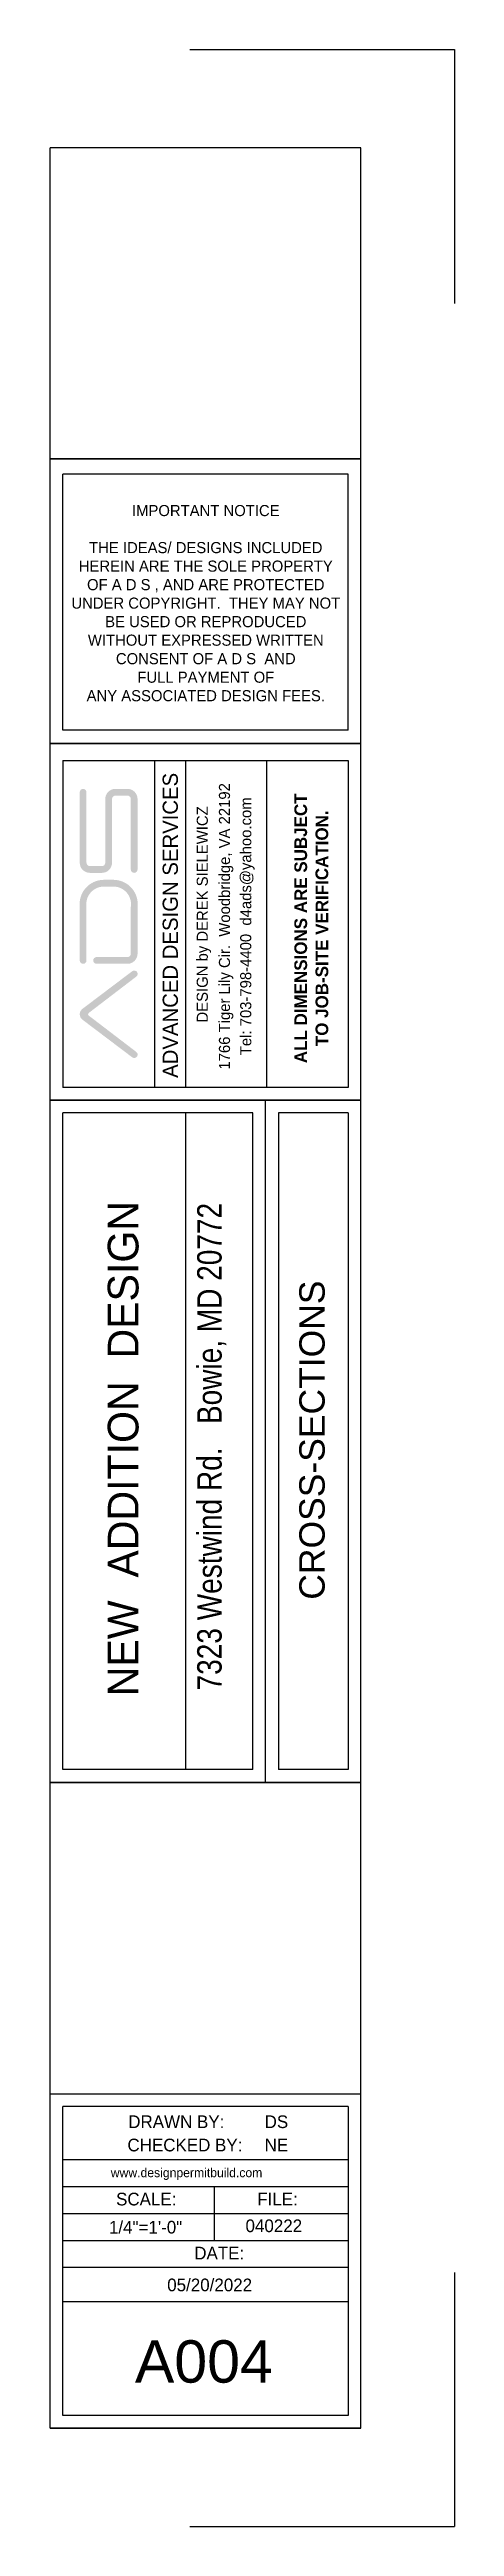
# Model space of a CAD drawing. Header units: inches. Extents: x -1842 to 12195, y -2228 to 2193.
# Drawn here: x 9059 to 9259, y 320 to 1543 of the extents above; entities that cross this region are included whole.
import ezdxf

# ---------------------------------------------------------------- set-up
doc = ezdxf.new("R2010")
doc.units = ezdxf.units.IN
doc.header["$LTSCALE"] = 6
doc.header["$MEASUREMENT"] = 0
doc.layers.add('Title Block', color=7, linetype='Continuous')
doc.styles.add('HS-DESIGN-PLAN', font='GOTHIC.TTF', dxfattribs={"height": 0.09375})
doc.styles.add('HS-DESIGN-TTLB', font='GOTHIC.TTF')

msp = doc.modelspace()

# ---------------------------------------------------------------- texts
at = {"layer": 'Title Block'}
for s, insert, char_height, width, attachment_point, style in [('IMPORTANT NOTICE \\P\\P\\pxt2;THE IDEAS/ DESIGNS INCLUDED \\PHEREIN ARE THE SOLE PROPERTY \\POF A D S , AND ARE PROTECTED \\PUNDER COPYRIGHT.  THEY MAY NOT \\PBE USED OR REPRODUCED \\PWITHOUT EXPRESSED WRITTEN \\PCONSENT OF A D S  AND \\PFULL PAYMENT OF \\PANY ASSOCIATED DESIGN FEES.', (9136.5143107, 1269.6830756), 5.48625, 1080.556998024, 5, 'HS-DESIGN-PLAN'), ('DRAWN BY:', (9098.1886954, 522.6706384), 6.27, 50.128184718, 1, 'HS-DESIGN-TTLB'), ('DS', (9165.6094255, 522.6706384), 6.27, 50.128184718, 1, 'HS-DESIGN-TTLB'), ('CHECKED BY:', (9097.781792, 511.163953), 6.27, 62.9454832, 1, 'HS-DESIGN-TTLB'), ('NE', (9165.6094255, 511.163953), 6.27, 119.339266761, 1, 'HS-DESIGN-TTLB'), ('www.designpermitbuild.com', (9089.5501498, 496.6317747), 4.5, 50.128184718, 1, 'HS-DESIGN-TTLB'), ('SCALE:', (9092.1593851, 484.4526467), 6.27, 50.128184718, 1, 'HS-DESIGN-TTLB'), ('FILE:', (9161.9477218, 484.4526467), 6.27, 50.128184718, 1, 'HS-DESIGN-TTLB'), ('1/4"=1\'-0"', (9088.6542165, 470.558138), 6.27, 50.128184718, 1, 'HS-DESIGN-TTLB'), ('040222', (9156.1565576, 471.2604377), 6.27, 50.128184718, 1, 'HS-DESIGN-TTLB'), ('DATE:', (9130.8201352, 457.7685073), 6.27, 50.128184718, 1, 'HS-DESIGN-TTLB'), ('05/20/2022', (9117.449171, 442.051215), 6.27, 50.128184718, 1, 'HS-DESIGN-TTLB'), ('{\\fSwis721 BlkOul BT|b0|i0|c0|p82;A004}', (9135.5768916, 400.9562972), 20.9, 201.832735712, 5, 'HS-DESIGN-TTLB')]:
    msp.add_mtext(s, dxfattribs=dict(at, insert=insert, char_height=char_height, width=width, attachment_point=attachment_point, style=style))
at = {"layer": 'Title Block', "rotation": 90}
for s, insert, char_height, width, attachment_point, style in [('ADVANCED DESIGN SERVICES', (9119.0106095, 1110.5465389), 7.50975, 200.725788003, 5, 'HS-DESIGN-PLAN'), ('1766 Tiger Lily Cir.  Woodbridge, VA 22192', (9146.5769915, 1110.0499526), 5.48625, 248.576827248, 5, 'HS-DESIGN-PLAN'), ('1766 Tiger Lily Cir.  Woodbridge, VA 22192', (9146.5769915, 1110.0499526), 5.48625, 248.576827248, 5, 'HS-DESIGN-PLAN'), ('\\P{\\fCentury Gothic|b1|i0|c0|p34;\\H1.1429x;ALL DIMENSIONS ARE SUBJECT \\PTO JOB-SITE VERIFICATION.}', (9184.1395162, 1109.096174), 5.48625, 248.576827248, 5, 'HS-DESIGN-PLAN'), ('\\P{\\fCentury Gothic|b1|i0|c0|p34;\\H1.1429x;ALL DIMENSIONS ARE SUBJECT \\PTO JOB-SITE VERIFICATION.}', (9184.1395162, 1109.096174), 5.48625, 248.576827248, 5, 'HS-DESIGN-PLAN'), ('DESIGN by DEREK SIELEWICZ', (9135.6033486, 1115.9540474), 5.48625, 248.576827248, 5, 'HS-DESIGN-PLAN'), ('DESIGN by DEREK SIELEWICZ', (9135.6033486, 1115.9540474), 5.48625, 248.576827248, 5, 'HS-DESIGN-PLAN'), ('Tel: 703-798-4400  d4ads@yahoo.com', (9157.0849045, 1110.0729796), 5.48625, 248.576827248, 5, 'HS-DESIGN-PLAN'), ('Tel: 703-798-4400  d4ads@yahoo.com', (9157.0849045, 1110.0729796), 5.48625, 248.576827248, 5, 'HS-DESIGN-PLAN'), ('{\\H1.14632x;    NEW  ADDITION  DESIGN}', (9088.0634888, 707.1667828), 13.237439489, 488.490459411, 1, 'HS-DESIGN-TTLB'), ('\\pxb0.41667,a0.41667,t20;{\\fArial Narrow|b0|i0|c0|p34;7323 Westwind Rd.   Bowie, MD 20772}', (9132.2652416, 732.5981129), 12.085821891, 788.928518224, 1, 'HS-DESIGN-TTLB'), ('{\\fSwis721 BdOul BT|b0|i0|c0|p82;CROSS-SECTIONS}', (9189.1052469, 856.2479665), 12.54047025, 315.279058952, 5, 'HS-DESIGN-TTLB')]:
    msp.add_mtext(s, dxfattribs=dict(at, insert=insert, char_height=char_height, width=width, attachment_point=attachment_point, style=style))

# ---------------------------------------------------------------- hatches: boundary and pattern name
at = {"layer": 'Title Block'}
h = msp.add_hatch(color=256, dxfattribs=at)
h.paths.add_polyline_path([(9102.1267235, 1085.2007088, 0.1912949762), (9102.7947037, 1086.2357146), (9102.7947037, 1086.8827609, 0.1065363828), (9102.5161097, 1087.5283805, 0.1989123674), (9101.4329184, 1088.2051502), (9100.8822432, 1088.2051502, 0.1139636446), (9100.1884381, 1087.9177667), (9075.6086648, 1069.3396385, 0.5149988252), (9075.6086648, 1063.9055228), (9100.1884381, 1045.3273946, 0.1139636446), (9100.8822432, 1045.0400111), (9101.4329184, 1045.0400111, 0.1989123674), (9102.5161097, 1045.7167808, 0.1065363829), (9102.7947037, 1046.3624004), (9102.7947037, 1047.0094467, 0.1912949762), (9102.1267235, 1048.0444525), (9078.7122957, 1065.9289213, -0.5343557179), (9078.7122957, 1067.31624)])
h.paths.add_polyline_path([(9097.788353, 1091.5427173, 0.4142135624), (9102.7947037, 1096.5490679), (9102.7947037, 1119.6888045, 0.440849221), (9091.1132189, 1133.0390729), (9085.890868, 1133.0390729, 0.440849221), (9074.2093831, 1119.6888045), (9074.2093831, 1093.2115008, 0.4142135624), (9075.8781667, 1091.5427173, 0.4142135624), (9077.5469502, 1093.2115008), (9077.5469502, 1119.6888045, -0.4500136067), (9085.890868, 1129.7015058), (9091.1132189, 1129.7015058, -0.4500136067), (9099.4571366, 1119.6888045), (9099.4571366, 1096.5490679, -0.4142135624), (9097.788353, 1094.8802844), (9082.5533009, 1094.8802844, 0.4142135624), (9080.8845173, 1093.2115008, 0.4142135624), (9082.5533009, 1091.5427173)])
h.paths.add_polyline_path([(9086.8332599, 1141.480773, -0.4142135624), (9085.1644763, 1139.8119895), (9079.2157338, 1139.8119895, -0.4142135624), (9077.5469502, 1141.480773), (9077.5469502, 1176.3019944, 0.4142135624), (9075.8781667, 1177.9707779, 0.4142135624), (9074.2093831, 1176.3019944), (9074.2093831, 1141.480773, 0.4142135624), (9079.2157338, 1136.4744224), (9085.1644763, 1136.4744224, 0.4142135624), (9090.170827, 1141.480773), (9090.170827, 1172.9644273, -0.4142135624), (9091.8396105, 1174.6332108), (9097.788353, 1174.6332108, -0.4142135624), (9099.4571366, 1172.9644273), (9099.4571366, 1138.1432059, 0.4142135624), (9101.1259201, 1136.4744224, 0.4142135624), (9102.7947037, 1138.1432059), (9102.7947037, 1172.9644273, 0.4142135624), (9097.788353, 1177.9707779), (9091.8396105, 1177.9707779, 0.4142135624), (9086.8332599, 1172.9644273)])
h = msp.add_hatch(color=256, dxfattribs=at)
h.paths.add_polyline_path([(9102.1267235, 1085.2007088, 0.1912949762), (9102.7947037, 1086.2357146), (9102.7947037, 1086.8827609, 0.1065363828), (9102.5161097, 1087.5283805, 0.1989123674), (9101.4329184, 1088.2051502), (9100.8822432, 1088.2051502, 0.1139636446), (9100.1884381, 1087.9177667), (9075.6086648, 1069.3396385, 0.5149988252), (9075.6086648, 1063.9055228), (9100.1884381, 1045.3273946, 0.1139636446), (9100.8822432, 1045.0400111), (9101.4329184, 1045.0400111, 0.1989123674), (9102.5161097, 1045.7167808, 0.1065363829), (9102.7947037, 1046.3624004), (9102.7947037, 1047.0094467, 0.1912949762), (9102.1267235, 1048.0444525), (9078.7122957, 1065.9289213, -0.5343557179), (9078.7122957, 1067.31624)])
h.paths.add_polyline_path([(9097.788353, 1091.5427173, 0.4142135624), (9102.7947037, 1096.5490679), (9102.7947037, 1119.6888045, 0.440849221), (9091.1132189, 1133.0390729), (9085.890868, 1133.0390729, 0.440849221), (9074.2093831, 1119.6888045), (9074.2093831, 1093.2115008, 0.4142135624), (9075.8781667, 1091.5427173, 0.4142135624), (9077.5469502, 1093.2115008), (9077.5469502, 1119.6888045, -0.4500136067), (9085.890868, 1129.7015058), (9091.1132189, 1129.7015058, -0.4500136067), (9099.4571366, 1119.6888045), (9099.4571366, 1096.5490679, -0.4142135624), (9097.788353, 1094.8802844), (9082.5533009, 1094.8802844, 0.4142135624), (9080.8845173, 1093.2115008, 0.4142135624), (9082.5533009, 1091.5427173)])
h.paths.add_polyline_path([(9086.8332599, 1141.480773, -0.4142135624), (9085.1644763, 1139.8119895), (9079.2157338, 1139.8119895, -0.4142135624), (9077.5469502, 1141.480773), (9077.5469502, 1176.3019944, 0.4142135624), (9075.8781667, 1177.9707779, 0.4142135624), (9074.2093831, 1176.3019944), (9074.2093831, 1141.480773, 0.4142135624), (9079.2157338, 1136.4744224), (9085.1644763, 1136.4744224, 0.4142135624), (9090.170827, 1141.480773), (9090.170827, 1172.9644273, -0.4142135624), (9091.8396105, 1174.6332108), (9097.788353, 1174.6332108, -0.4142135624), (9099.4571366, 1172.9644273), (9099.4571366, 1138.1432059, 0.4142135624), (9101.1259201, 1136.4744224, 0.4142135624), (9102.7947037, 1138.1432059), (9102.7947037, 1172.9644273, 0.4142135624), (9097.788353, 1177.9707779), (9091.8396105, 1177.9707779, 0.4142135624), (9086.8332599, 1172.9644273)])

# ---------------------------------------------------------------- linework, layer by layer
for p, q in [((9128.6472678, 1543.1993155), (9259.4508528, 1543.1993155)), ((9128.6472678, 1543.1993155), (9259.4508528, 1543.1993155)), ((9128.6472678, 1543.1993155), (9259.4508528, 1543.1993155)), ((9128.6472678, 1543.1993155), (9259.4508528, 1543.1993155)), ((9128.6472678, 1543.1993155), (9259.4508528, 1543.1993155)), ((9128.6472678, 1543.1993155), (9259.4508528, 1543.1993155)), ((9128.6472678, 1543.1993155), (9259.4508528, 1543.1993155)), ((9128.6472678, 1543.1993155), (9259.4508528, 1543.1993155)), ((9259.4508528, 1543.1993155), (9259.4508528, 1417.7088355)), ((9259.4508528, 1543.1993155), (9259.4508528, 1417.7088355)), ((9259.4508528, 1543.1993155), (9259.4508528, 1417.7088355)), ((9259.4508528, 1543.1993155), (9259.4508528, 1417.7088355)), ((9259.4508528, 1543.1993155), (9259.4508528, 1417.7088355)), ((9259.4508528, 1543.1993155), (9259.4508528, 1417.7088355)), ((9259.4508528, 1543.1993155), (9259.4508528, 1417.7088355)), ((9259.4508528, 1543.1993155), (9259.4508528, 1417.7088355)), ((9259.4508528, 1543.1993155), (9259.4508528, 1417.7088355)), ((9259.4508528, 1543.1993155), (9259.4508528, 1417.7088355)), ((9259.4508528, 1543.1993155), (9259.4508528, 1417.7088355)), ((9259.4508528, 1543.1993155), (9259.4508528, 1417.7088355)), ((9259.4508528, 1543.1993155), (9259.4508528, 1417.7088355)), ((9259.4508528, 1543.1993155), (9259.4508528, 1417.7088355)), ((9259.4508528, 1543.1993155), (9259.4508528, 1417.7088355)), ((9259.4508528, 1543.1993155), (9259.4508528, 1417.7088355)), ((9259.4508528, 1543.1993155), (9259.4508528, 1417.7088355)), ((9259.4508528, 1543.1993155), (9259.4508528, 1417.7088355)), ((9259.4508528, 1543.1993155), (9259.4508528, 1417.7088355)), ((9259.4508528, 1543.1993155), (9259.4508528, 1417.7088355)), ((9259.4508528, 1543.1993155), (9259.4508528, 1417.7088355)), ((9259.4508528, 1543.1993155), (9259.4508528, 1417.7088355)), ((9259.4508528, 1543.1993155), (9259.4508528, 1417.7088355)), ((9259.4508528, 1543.1993155), (9259.4508528, 1417.7088355)), ((9259.4508528, 1543.1993155), (9259.4508528, 1417.7088355)), ((9259.4508528, 1543.1993155), (9259.4508528, 1417.7088355)), ((9259.4508528, 1543.1993155), (9259.4508528, 1417.7088355)), ((9259.4508528, 1543.1993155), (9259.4508528, 1417.7088355)), ((9259.4508528, 1543.1993155), (9259.4508528, 1417.7088355)), ((9259.4508528, 1543.1993155), (9259.4508528, 1417.7088355)), ((9059.5162345, 368.173124), (9059.5162345, 1494.6223455)), ((9213.1312345, 1494.6223455), (9059.5162345, 1494.6223455)), ((9213.1312345, 368.173124), (9213.1312345, 1494.6223455)), ((9059.5162345, 1340.9398455), (9213.1312345, 1340.9398455)), ((9059.5162345, 1340.9398455), (9213.1312345, 1340.9398455)), ((9059.5162345, 1340.9398455), (9213.1312345, 1340.9398455)), ((9059.5162345, 1340.9398455), (9213.1312345, 1340.9398455)), ((9213.1312345, 1340.9398455), (9059.5162345, 1340.9398455)), ((9065.7862345, 1207.0310955), (9065.7862345, 1333.3523455)), ((9206.8612345, 1333.3523455), (9065.7862345, 1333.3523455)), ((9065.7862345, 1207.0310955), (9065.7862345, 1333.3523455)), ((9206.8612345, 1207.0310955), (9206.8612345, 1333.3523455)), ((9059.5162345, 1200.4398455), (9213.1312345, 1200.4398455)), ((9059.5162345, 1200.4398455), (9213.1312345, 1200.4398455)), ((9059.5162345, 1200.4398455), (9213.1312345, 1200.4398455)), ((9213.1312345, 1200.4398455), (9059.5162345, 1200.4398455)), ((9206.8612345, 1207.0310955), (9065.7862345, 1207.0310955)), ((9065.8413595, 1192.0310955), (9206.8612345, 1192.0310955)), ((9065.8413595, 1192.0310955), (9065.8413595, 1030.5268462)), ((9065.8413595, 1192.0310955), (9065.8413595, 1030.5268462)), ((9111.3728318, 1030.5268462), (9111.3728318, 1192.0310955)), ((9111.3728318, 1030.5268462), (9111.3728318, 1192.0310955)), ((9126.6270637, 1030.5268462), (9126.6270637, 1192.0310955)), ((9126.6270637, 1030.5268462), (9126.6270637, 1192.0310955)), ((9166.6270637, 1030.5268462), (9166.6270637, 1192.0310955)), ((9166.6270637, 1030.5268462), (9166.6270637, 1192.0310955)), ((9206.8612345, 1192.0310955), (9206.8612345, 1030.5268462)), ((9206.8612345, 1030.5268462), (9065.7862345, 1030.5268462)), ((9059.5162345, 1024.2568462), (9213.1312345, 1024.2568462)), ((9059.5162345, 1024.2568462), (9213.1312345, 1024.2568462)), ((9213.1312345, 1024.2568462), (9059.5162345, 1024.2568462)), ((9065.7862345, 693.4646165), (9065.7862345, 1017.9868462)), ((9159.8362345, 1017.9868462), (9065.7862345, 1017.9868462)), ((9126.6070827, 693.4646165), (9126.6070827, 1017.9868462)), ((9159.8362345, 693.4646165), (9159.8362345, 1017.9868462)), ((9166.1062345, 687.1946165), (9166.1062345, 1024.2568462)), ((9206.8612345, 1017.9868462), (9172.3762345, 1017.9868462)), ((9172.3762345, 1017.9868462), (9172.3762345, 693.4646165)), ((9206.8612345, 1017.9868462), (9206.8612345, 693.4646165)), ((9059.5162345, 687.1946165), (9213.1312345, 687.1946165)), ((9059.5162345, 687.1946165), (9213.1312345, 687.1946165)), ((9159.8362345, 693.4646165), (9065.7862345, 693.4646165)), ((9206.8612345, 693.4646165), (9172.3762345, 693.4646165)), ((9059.5162345, 533.3333665), (9213.1312345, 533.3333665)), ((9065.7862345, 500.7392969), (9065.7862345, 527.0633665)), ((9206.8612345, 527.0633665), (9065.7862345, 527.0633665)), ((9206.8612345, 527.0633665), (9206.8612345, 500.7392969)), ((9065.7862345, 374.443124), (9065.7862345, 500.7392969)), ((9206.8612345, 500.7392969), (9065.7862345, 500.7392969)), ((9206.8612345, 500.7392969), (9206.8612345, 374.443124)), ((9206.8612345, 487.4155469), (9065.7862345, 487.4155469)), ((9140.8362345, 460.7680469), (9140.8362345, 487.4155469)), ((9206.8612345, 474.0917969), (9065.7862345, 474.0917969)), ((9206.8612345, 460.7680469), (9065.7862345, 460.7680469)), ((9206.8612345, 447.4442969), (9065.7862345, 447.4442969)), ((9259.4508528, 445.086654), (9259.4508528, 319.596174)), ((9259.4508528, 445.086654), (9259.4508528, 319.596174)), ((9259.4508528, 445.086654), (9259.4508528, 319.596174)), ((9259.4508528, 445.086654), (9259.4508528, 319.596174)), ((9259.4508528, 445.086654), (9259.4508528, 319.596174)), ((9259.4508528, 445.086654), (9259.4508528, 319.596174)), ((9259.4508528, 445.086654), (9259.4508528, 319.596174)), ((9259.4508528, 445.086654), (9259.4508528, 319.596174)), ((9259.4508528, 445.086654), (9259.4508528, 319.596174)), ((9259.4508528, 445.086654), (9259.4508528, 319.596174)), ((9259.4508528, 445.086654), (9259.4508528, 319.596174)), ((9259.4508528, 445.086654), (9259.4508528, 319.596174)), ((9259.4508528, 445.086654), (9259.4508528, 319.596174)), ((9259.4508528, 445.086654), (9259.4508528, 319.596174)), ((9259.4508528, 445.086654), (9259.4508528, 319.596174)), ((9259.4508528, 445.086654), (9259.4508528, 319.596174)), ((9259.4508528, 445.086654), (9259.4508528, 319.596174)), ((9259.4508528, 445.086654), (9259.4508528, 319.596174)), ((9259.4508528, 445.086654), (9259.4508528, 319.596174)), ((9259.4508528, 445.086654), (9259.4508528, 319.596174)), ((9259.4508528, 445.086654), (9259.4508528, 319.596174)), ((9259.4508528, 445.086654), (9259.4508528, 319.596174)), ((9259.4508528, 445.086654), (9259.4508528, 319.596174)), ((9259.4508528, 445.086654), (9259.4508528, 319.596174)), ((9259.4508528, 445.086654), (9259.4508528, 319.596174)), ((9259.4508528, 445.086654), (9259.4508528, 319.596174)), ((9259.4508528, 445.086654), (9259.4508528, 319.596174)), ((9259.4508528, 445.086654), (9259.4508528, 319.596174)), ((9259.4508528, 445.086654), (9259.4508528, 319.596174)), ((9259.4508528, 445.086654), (9259.4508528, 319.596174)), ((9206.8612345, 430.6435995), (9065.7862345, 430.6435995)), ((9059.5162345, 368.173124), (9213.1312345, 368.173124)), ((9059.5162345, 368.173124), (9213.1312345, 368.173124)), ((9059.5162345, 368.173124), (9213.1312345, 368.173124)), ((9059.5162345, 368.173124), (9213.1312345, 368.173124)), ((9213.1312345, 368.173124), (9059.5162345, 368.173124)), ((9206.8612345, 374.443124), (9065.8413595, 374.443124)), ((9128.6472678, 319.596174), (9259.4508528, 319.596174)), ((9128.6472678, 319.596174), (9259.4508528, 319.596174)), ((9128.6472678, 319.596174), (9259.4508528, 319.596174)), ((9128.6472678, 319.596174), (9259.4508528, 319.596174)), ((9128.6472678, 319.596174), (9259.4508528, 319.596174)), ((9128.6472678, 319.596174), (9259.4508528, 319.596174)), ((9128.6472678, 319.596174), (9259.4508528, 319.596174)), ((9128.6472678, 319.596174), (9259.4508528, 319.596174)), ((9128.6472678, 319.596174), (9259.4508528, 319.596174)), ((9128.6472678, 319.596174), (9259.4508528, 319.596174)), ((9128.6472678, 319.596174), (9259.4508528, 319.596174))]:
    msp.add_line(p, q, dxfattribs=at)
at = {"layer": 'Title Block', "const_width": 0.5}
for points in [[(9059.5162345, 1494.6223455), (9213.1312345, 1494.6223455)], [(9059.5162345, 368.173124), (9059.5162345, 1494.6223455)], [(9213.1312345, 368.173124), (9213.1312345, 1494.6223455)], [(9059.5162345, 1340.9398455), (9213.1312345, 1340.9398455)], [(9059.5162345, 1340.9398455), (9213.1312345, 1340.9398455)], [(9059.5162345, 1200.4398455), (9213.1312345, 1200.4398455)], [(9059.5162345, 1200.4398455), (9213.1312345, 1200.4398455)], [(9059.5162345, 1024.2568462), (9213.1312345, 1024.2568462)], [(9059.5162345, 1024.2568462), (9213.1312345, 1024.2568462)], [(9166.1062345, 687.1946165), (9166.1062345, 1024.2568462)], [(9059.5162345, 687.1946165), (9213.1312345, 687.1946165)], [(9059.5162345, 533.3333665), (9213.1312345, 533.3333665)], [(9059.5162345, 368.173124), (9213.1312345, 368.173124)], [(9059.5162345, 368.173124), (9213.1312345, 368.173124)], [(9059.5162345, 368.173124), (9213.1312345, 368.173124)]]:
    msp.add_lwpolyline(points, dxfattribs=at)

msp.set_redraw_order([(e.dxf.handle, doc.entitydb.next_handle()) for e in msp.query("TEXT MTEXT ATTDEF DIMENSION ARC_DIMENSION")])  # texts and dimensions are drawn at this point

doc.saveas('drawing.dxf')
